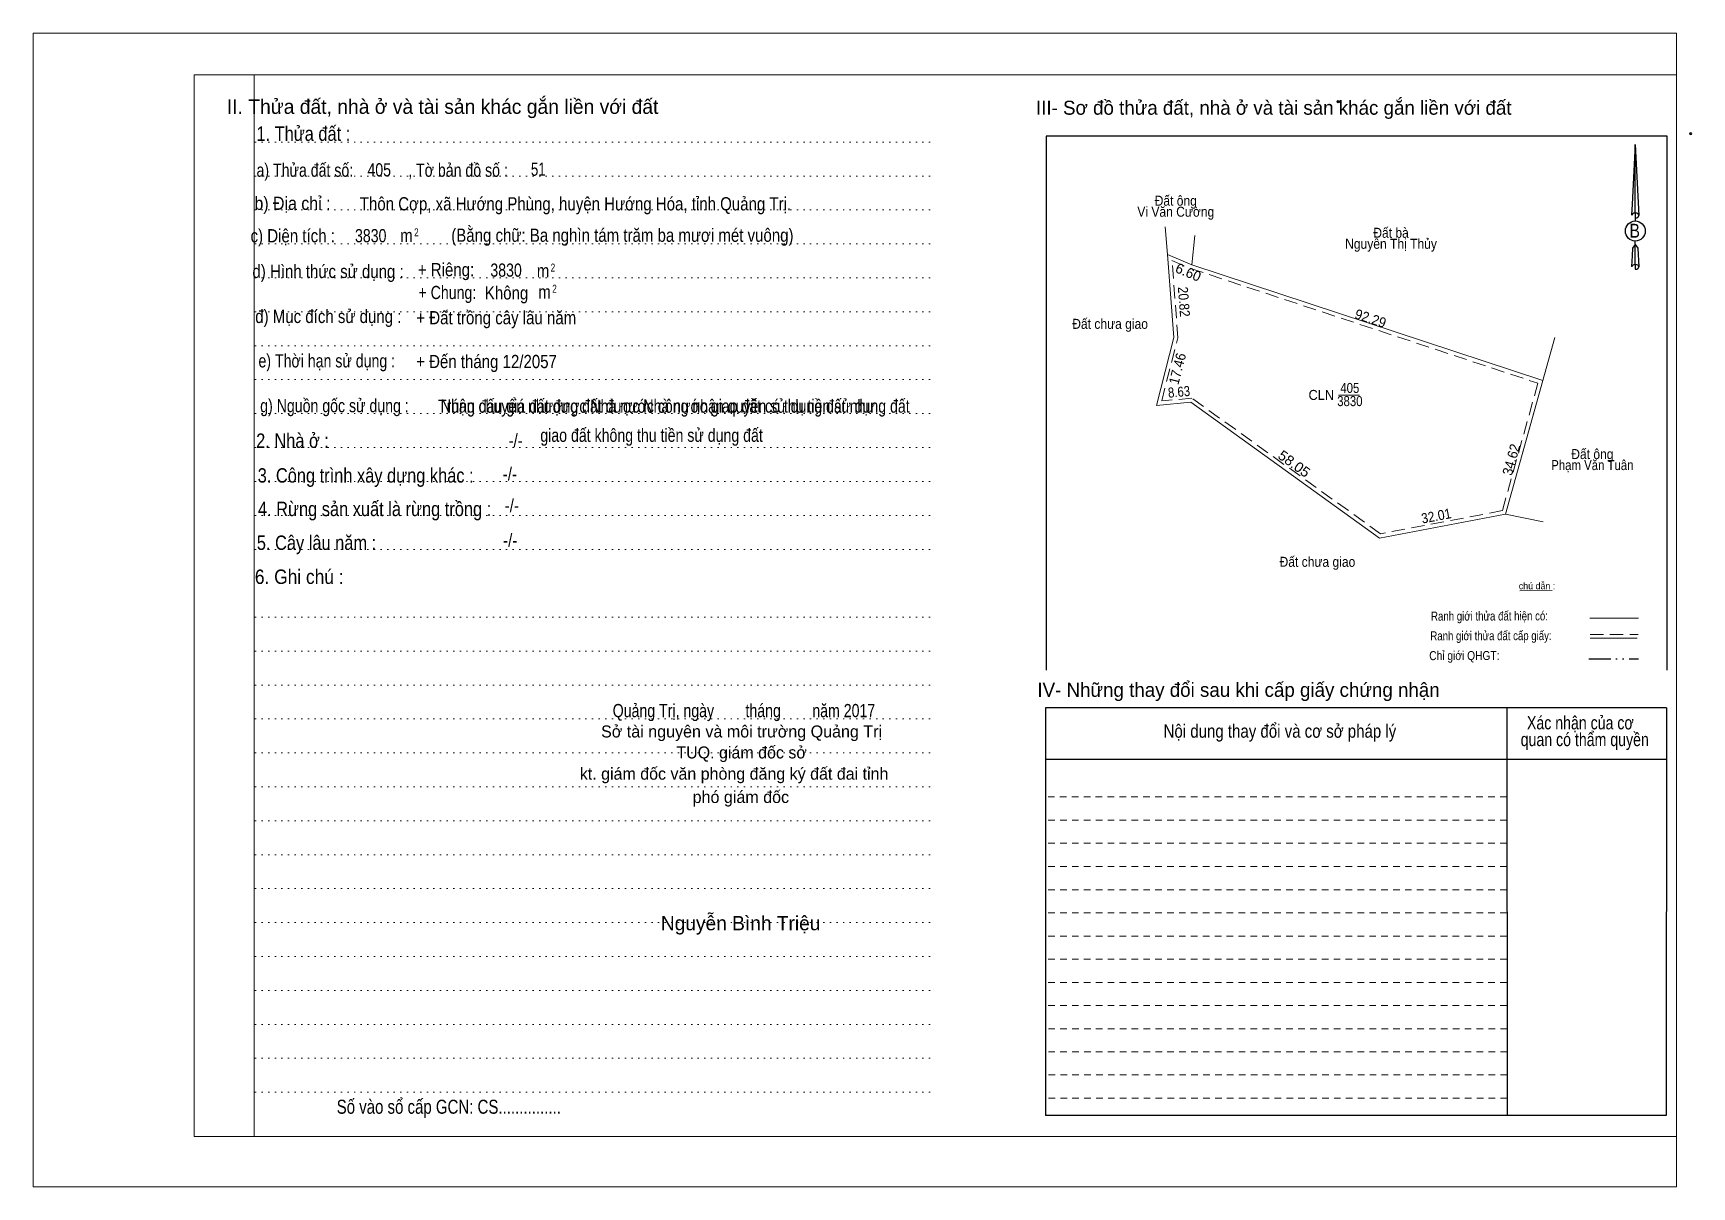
# Model space of a CAD drawing. Header units: metres. Extents: x 538839 to 540334, y 1849296 to 1850004.
# Drawn here: x 539282 to 539696.2, y 1849711.2 to 1849999.2 of the extents above; entities that cross this region are included whole.
import ezdxf
from ezdxf.enums import TextEntityAlignment as Align

# ---------------------------------------------------------------- set-up
doc = ezdxf.new("R2010")
doc.units = ezdxf.units.M
doc.header["$LTSCALE"] = 1.1
doc.header["$PDMODE"] = 32
doc.header["$PDSIZE"] = 0.55
for name, pattern in [('DASH_DOUBLE_DOT', [9.2, 5, -1.2, 0.3, -1.2, 0.3, -1.2]), ('DOTTED', [1.5, 0.3, -1.2]), ('MEDIUM_DASHED', [4.5, 3, -1.5]), ('SHORT_DASHED', [2.7, 1.5, -1.2])]:
    doc.linetypes.add(name, pattern=pattern)
for name, color, linetype, lineweight in [('1', 7, 'DOTTED', 13), ('2', 7, 'SHORT_DASHED', 13), ('28', 7, 'Continuous', 25), ('42', 7, 'Continuous', 13), ('5', 7, 'Continuous', 13), ('6', 7, 'Continuous', 13), ('63', 7, 'Continuous', 25), ('7', 7, 'Continuous', 13)]:
    doc.layers.add(name, color=color, linetype=linetype, lineweight=lineweight)
for name, color, linetype in [('15', 7, 'Continuous'), ('18', 7, 'Continuous'), ('19', 7, 'Continuous'), ('3', 7, 'Continuous'), ('4', 7, 'Continuous'), ('8', 7, 'Continuous')]:
    doc.layers.add(name, color=color, linetype=linetype)

msp = doc.modelspace()

# ---------------------------------------------------------------- texts
at = {"layer": '15', "width": 0.8}
for s, p in [('Trúng đấu giá đất được Nhà nước công nhận quyền sử dụng đất như', (539437.615, 1849904.4)), ('giao đất không thu tiền sử dụng đất', (539436.41, 1849897.14))]:
    msp.add_text(s, height=3.3, dxfattribs=at).set_placement(p, align=Align.CENTER)
at = {"layer": '18'}
for s, height, p in [('II. Thửa đất, nhà ở và tài sản khác gắn liền với đất', 3.6, (539384.235, 1849979.02)), ('Sở tài nguyên và môi trường Quảng Trị', 3, (539458.885, 1849823.34))]:
    msp.add_text(s, height=height, dxfattribs=at).set_placement(p, align=Align.CENTER)
for s, height, width, p in [('1. Thửa đất :', 3.6, 0.85, (539349.455, 1849972.28)), ('a) Thửa đất số:              , Tờ bản đồ số : ', 3.3, 0.8, (539369.635, 1849963.32)), ('405', 3.3, 0.8, (539368.405, 1849963.4)), ('51', 3.3, 0.75, (539408.13, 1849963.56)), ('b) Địa chỉ : ', 3.3, 0.9, (539347.3, 1849955.04)), (' Thôn Cợp, xã Hướng Phùng, huyện Hướng Hóa, tỉnh Quảng Trị.', 3.3, 0.85, (539416.885, 1849954.92)), ('d) Hình thức sử dụng :', 3.3, 0.85, (539355.63, 1849938.04)), ('+ Riêng: ', 3.3, 0.85, (539385.61, 1849938.48)), ('       + Chung:', 3.3, 0.8, (539381.99, 1849932.78)), ('đ) Mục đích sử dụng :', 3.3, 0.85, (539355.695, 1849926.8)), ('e) Thời hạn sử dụng :', 3.3, 0.8, (539355.315, 1849915.72)), ('+ Đến tháng 12/2057', 3.3, 0.85, (539395.2, 1849915.55)), ('g) Nguồn gốc sử dụng :', 3.3, 0.8, (539357.235, 1849904.52)), ('Nhận chuyển nhượng đất được Nhà nước giao đất có thu tiền sử dụng đất', 3.3, 0.8, (539442.32, 1849904.42)), ('2. Nhà ở :', 3.6, 0.85, (539346.755, 1849895.64)), ('3. Công trình xây dựng khác :', 3.6, 0.85, (539365.02, 1849886.96)), ('4. Rừng sản xuất là rừng trồng :', 3.6, 0.85, (539367.25, 1849878.6)), ('5. Cây lâu năm :', 3.6, 0.85, (539352.745, 1849870.16)), ('6. Ghi chú :', 3.6, 0.9, (539348.435, 1849861.66)), ('Quảng Trị, ngày        tháng        năm 2017', 3.3, 0.8, (539459.475, 1849828.4)), ('Số vào sổ cấp GCN: CS...............', 3.5, 0.8, (539385.775, 1849729.4))]:
    msp.add_text(s, height=height, dxfattribs=dict(at, width=width)).set_placement(p, align=Align.CENTER)
at = {"layer": '19'}
for s, height, p in [('TUQ. giám đốc sở', 2.987, (539458.895, 1849818.1)), ('kt. giám đốc văn phòng đăng ký đất đai tỉnh', 2.987, (539457.015, 1849812.8)), ('phó giám đốc', 3, (539458.705, 1849806.98)), ('Nguyễn Bình Triệu', 3.573, (539458.65, 1849775.2))]:
    msp.add_text(s, height=height, dxfattribs=at).set_placement(p, align=Align.CENTER)
at = {"layer": '28'}
for s, width, p in [('-/-', 0.85, (539402.475, 1849895.84)), ('-/-', 0.85, (539401.035, 1849887.48)), ('-/-', 0.85, (539401.515, 1849879.58)), ('-/-', 0.85, (539401.115, 1849870.92)), ('Xác nhận của cơ', 0.8, (539668.315, 1849825.36)), ('Nội dung thay đổi và cơ sở pháp lý', 0.85, (539593.3, 1849823.28)), (' quan có thẩm quyền', 0.8, (539668.93, 1849821.18))]:
    msp.add_text(s, height=3.3, dxfattribs=dict(at, width=width)).set_placement(p, align=Align.CENTER)
msp.add_text('IV- Những thay đổi sau khi cấp giấy chứng nhận', height=3.5, dxfattribs=at).set_placement((539582.97, 1849833.48), align=Align.CENTER)
at = {"layer": '3'}
for s, height, width, p in [('c) Diện tích :                                                   ', 3.3, 0.85, (539373.385, 1849946.94)), ('3830', 3.3, 0.8, (539366.28, 1849946.96)), (' m', 3.3, 0.85, (539374.675, 1849947)), ('2', 2, 0.75, (539377.695, 1849948.44)), ('(Bằng chữ: Ba nghìn tám trăm ba mươi mét vuông)', 3.3, 0.85, (539429.125, 1849947.08))]:
    msp.add_text(s, height=height, dxfattribs=dict(at, width=width)).set_placement(p, align=Align.CENTER)
at = {"layer": '4'}
for s, height, width, p in [(' m', 3.3, 0.85, (539408.795, 1849938.2)), ('2', 2, 0.75, (539411.775, 1849939.64)), ('Không', 3.3, 0.85, (539400.19, 1849932.68)), (' m', 3.3, 0.85, (539409.155, 1849932.92)), ('2', 2, 0.75, (539412.175, 1849934.36))]:
    msp.add_text(s, height=height, dxfattribs=dict(at, width=width)).set_placement(p, align=Align.CENTER)
at = {"layer": '42'}
msp.add_text('chú dẫn :', height=1.658, rotation=359.974, dxfattribs=at).set_placement((539657.505, 1849860.338), align=Align.CENTER)
at = {"layer": '6'}
for s, width, p in [('Vi Văn Cường', 0.9, (539567.305, 1849953.34)), ('Đất ông', 0.9, (539567.3, 1849956.09)), ('Nguyễn Thị Thủy', 0.9, (539621.05, 1849945.34)), ('Đất bà', 0.9, (539621.05, 1849948.08)), ('Đất chưa giao', 0.9, (539550.9, 1849925.35)), ('405', 0.85, (539610.76, 1849909.35)), ('CLN', 0.95, (539603.635, 1849907.6)), ('3830', 0.85, (539610.765, 1849906.06)), ('Đất ông', 0.9, (539671.32, 1849892.84)), ('Phạm Văn Tuân', 0.85, (539671.32, 1849890.09)), ('Đất chưa giao', 0.9, (539602.67, 1849865.94))]:
    msp.add_text(s, height=2.5, dxfattribs=dict(at, width=width)).set_placement(p, align=Align.CENTER)
msp.add_text('6.60', height=2.5, rotation=337.28, dxfattribs=at).set_placement((539569.942, 1849938.319), align=Align.CENTER)
for s, rotation, width, p in [('20.82', 274.352, 0.9, (539568.092, 1849932.01)), ('92.29', 341.724, 0.95, (539615.533, 1849926.767)), ('17.46', 75.574, 0.95, (539568.924, 1849915.094)), ('8.63', 5.05, 0.85, (539568.22, 1849908.382)), ('58.05', 324.281, 1.05, (539596.14, 1849890.652)), ('34.62', 74.398, 0.95, (539652.259, 1849892.369)), ('32.01', 10.748, 0.9, (539632.562, 1849877.425))]:
    msp.add_text(s, height=2.5, rotation=rotation, dxfattribs=dict(at, width=width)).set_placement(p, align=Align.CENTER)
at = {"layer": '63'}
msp.add_text('III- Sơ đồ thửa đất, nhà ở và tài sản khác gắn liền với đất', height=3.5, dxfattribs=at).set_placement((539591.765, 1849978.8), align=Align.CENTER)
at = {"layer": '63', "width": 0.85}
msp.add_text('B', height=3.456, dxfattribs=at).set_placement((539681.895, 1849948.12), align=Align.CENTER)
at = {"layer": '63'}
for s, height, width, p in [('Ranh giới thửa đất hiện có:', 2.254, 0.8, (539645.637, 1849852.535)), ('Ranh giới thửa đất cấp giấy:', 2.244, 0.8, (539646.007, 1849847.616)), ('Chỉ giới QHGT:', 2.244, 0.85, (539639.362, 1849842.661))]:
    msp.add_text(s, height=height, rotation=0.135, dxfattribs=dict(at, width=width)).set_placement(p, align=Align.CENTER)
at = {"layer": '7', "width": 0.8}
msp.add_text('3830', height=3.3, dxfattribs=at).set_placement((539400.08, 1849938.36), align=Align.CENTER)
at = {"layer": '8', "width": 0.85}
msp.add_text('+ Đất trồng cây lâu năm', height=3.3, dxfattribs=at).set_placement((539397.63, 1849926.48), align=Align.CENTER)

# ---------------------------------------------------------------- linework, layer by layer
at = {"layer": '1', "linetype": 'Continuous'}
for p, q in [((539322.2, 1849988.76), (539692.36, 1849988.76)), ((539322.2, 1849988.76), (539322.2, 1849723.76)), ((539692.36, 1849988.76), (539692.36, 1849721.56)), ((539322.2, 1849723.76), (539692.36, 1849723.76))]:
    msp.add_line(p, q, dxfattribs=at)
at = {"layer": '1'}
for p, q in [((539337.2, 1849988.76), (539337.2, 1849723.76)), ((539337.2, 1849988.76), (539337.2, 1849723.76)), ((539337.36, 1849971.96), (539506.44, 1849971.96)), ((539337.36, 1849963.48), (539506.44, 1849963.48)), ((539337.36, 1849955.02), (539506.44, 1849955.02)), ((539337.36, 1849946.56), (539506.44, 1849946.56)), ((539337.36, 1849938.08), (539506.44, 1849938.08)), ((539337.36, 1849929.6), (539506.44, 1849929.6)), ((539337.36, 1849921.12), (539506.44, 1849921.12)), ((539337.36, 1849912.68), (539506.44, 1849912.68)), ((539337.36, 1849904.2), (539506.44, 1849904.2)), ((539337.36, 1849895.72), (539506.44, 1849895.72)), ((539337.36, 1849887.24), (539506.44, 1849887.24)), ((539337.36, 1849878.78), (539506.44, 1849878.78)), ((539337.36, 1849870.3), (539506.44, 1849870.3)), ((539337.36, 1849853.36), (539506.44, 1849853.36)), ((539337.36, 1849844.88), (539506.44, 1849844.88)), ((539337.36, 1849836.4), (539506.44, 1849836.4)), ((539337.36, 1849827.96), (539506.44, 1849827.96)), ((539337.36, 1849819.48), (539506.44, 1849819.48)), ((539337.36, 1849811), (539506.44, 1849811)), ((539337.36, 1849802.52), (539506.44, 1849802.52)), ((539337.36, 1849794.06), (539506.44, 1849794.06)), ((539337.36, 1849785.6), (539506.44, 1849785.6)), ((539337.36, 1849777.12), (539506.44, 1849777.12)), ((539337.36, 1849768.64), (539506.44, 1849768.64)), ((539337.36, 1849760.16), (539506.44, 1849760.16)), ((539337.36, 1849751.72), (539506.44, 1849751.72)), ((539337.36, 1849743.24), (539506.44, 1849743.24)), ((539337.36, 1849734.76), (539506.44, 1849734.76))]:
    msp.add_line(p, q, dxfattribs=at)
at = {"layer": '1', "linetype": 'Continuous'}
for points in [[(539282, 1849711.16), (539692.36, 1849711.16), (539692.36, 1849999.16), (539282, 1849999.16)], [(539337.2, 1849988.76), (539692.36, 1849988.76), (539692.36, 1849723.76), (539337.2, 1849723.76)]]:
    msp.add_lwpolyline(points, close=True, dxfattribs=at)
at = {"layer": '2'}
for p, q in [((539649.96, 1849802.68), (539534.76, 1849802.68)), ((539649.96, 1849796.92), (539534.76, 1849796.92)), ((539649.96, 1849791.12), (539534.76, 1849791.12)), ((539649.96, 1849785.34), (539534.76, 1849785.34)), ((539649.96, 1849779.56), (539534.76, 1849779.56)), ((539649.96, 1849773.76), (539534.76, 1849773.76)), ((539649.96, 1849767.98), (539534.76, 1849767.98)), ((539649.96, 1849762.2), (539534.76, 1849762.2)), ((539649.96, 1849756.4), (539534.76, 1849756.4)), ((539650, 1849750.64), (539534.76, 1849750.64)), ((539650, 1849744.84), (539534.76, 1849744.84)), ((539650.04, 1849739.08), (539534.76, 1849739.08)), ((539650.04, 1849733.28), (539534.76, 1849733.28))]:
    msp.add_line(p, q, dxfattribs=at)
at = {"layer": '28'}
for p, q in [((539649.96, 1849830.76), (539650.04, 1849729)), ((539689.8, 1849830.76), (539689.72, 1849729)), ((539689.8, 1849817.84), (539534.76, 1849817.84)), ((539689.72, 1849729), (539534.76, 1849729))]:
    msp.add_line(p, q, dxfattribs=at)
at = {"layer": '28', "linetype": 'SHORT_DASHED', "lineweight": 13}
msp.add_line((539649.92, 1849808.48), (539534.76, 1849808.48), dxfattribs=at)
at = {"layer": '28'}
msp.add_lwpolyline([(539689.8, 1849830.76), (539534.76, 1849830.76), (539534.76, 1849729)], dxfattribs=at)
at = {"layer": '42'}
msp.add_line((539653.24, 1849859.94), (539661.32, 1849860.06), dxfattribs=at)
at = {"layer": '5'}
msp.add_point((539695.88, 1849974.08), dxfattribs=at)
at = {"layer": '6'}
for p, q in [((539565.23, 1849943.92), (539564.63, 1849950.79)), ((539572.04, 1849948.69), (539571.32, 1849941.37)), ((539571.32, 1849941.37), (539658.95, 1849912.43)), ((539661.96, 1849923.18), (539649.64, 1849879.09)), ((539607.89, 1849908.83), (539613.16, 1849908.83)), ((539649.64, 1849879.09), (539659.05, 1849877.18))]:
    msp.add_line(p, q, dxfattribs=at)
for points in [[(539565.23, 1849943.92), (539566.81, 1849923.16), (539562.46, 1849906.25), (539571.06, 1849907.01), (539618.19, 1849873.12), (539649.64, 1849879.09), (539658.95, 1849912.43)], [(539565.23, 1849943.92), (539571.32, 1849941.37), (539565.23, 1849943.92)]]:
    msp.add_lwpolyline(points, dxfattribs=at)
at = {"layer": '6', "linetype": 'MEDIUM_DASHED'}
msp.add_lwpolyline([(539566.35, 1849942.37), (539570.97, 1849940.43), (539657.73, 1849911.78), (539648.84, 1849879.96), (539618.43, 1849874.18), (539571.34, 1849908.04), (539563.78, 1849907.37), (539567.82, 1849923.07)], close=True, dxfattribs=at)
at = {"layer": '63'}
for p, q in [((539534.92, 1849973.44), (539534.92, 1849840.16)), ((539682, 1849971.36), (539682.92, 1849953.68)), ((539682, 1849971.36), (539682.92, 1849953.68)), ((539682, 1849971.36), (539682.92, 1849953.68)), ((539681.24, 1849956.44), (539681.08, 1849953.72)), ((539682, 1849954.28), (539682, 1849953.6)), ((539682, 1849953.6), (539682, 1849953.08)), ((539682, 1849953.08), (539682, 1849952.4)), ((539682, 1849953.08), (539682, 1849952.4)), ((539682, 1849953.08), (539682, 1849952.4)), ((539682.92, 1849953.68), (539682.92, 1849953.72)), ((539682, 1849946.44), (539682, 1849947.24)), ((539682, 1849946.44), (539682, 1849947.24)), ((539682, 1849946.44), (539682, 1849947.24)), ((539682, 1849946.44), (539682.68, 1849945.48)), ((539682, 1849946.44), (539682.68, 1849945.48)), ((539682, 1849946.44), (539682.68, 1849945.48)), ((539682.68, 1849945.48), (539682.92, 1849940.84)), ((539682.68, 1849945.48), (539682.92, 1849940.84)), ((539682.68, 1849945.48), (539682.92, 1849940.84)), ((539682, 1849941.44), (539682, 1849940.76)), ((539682, 1849940.76), (539682, 1849940.24)), ((539682.92, 1849940.84), (539682.92, 1849940.88))]:
    msp.add_line(p, q, dxfattribs=at)
at = {"layer": '63', "lineweight": 13}
for p, q in [((539670.68, 1849853.1), (539682.88, 1849853.1)), ((539670.76, 1849848.14), (539682.48, 1849848.14)), ((539670.76, 1849848.14), (539682.48, 1849848.14))]:
    msp.add_line(p, q, dxfattribs=at)
at = {"layer": '63', "linetype": 'MEDIUM_DASHED', "lineweight": 13}
msp.add_line((539670.76, 1849849.02), (539682.76, 1849849.02), dxfattribs=at)
at = {"layer": '63', "linetype": 'DASH_DOUBLE_DOT'}
msp.add_line((539670.4, 1849842.94), (539682.88, 1849842.94), dxfattribs=at)
at = {"layer": '63'}
for points in [[(539689.96, 1849840.16), (539689.96, 1849973.44), (539534.92, 1849973.44)], [(539682, 1849954.28), (539682, 1849971.36), (539681.24, 1849956.44)], [(539682, 1849941.44), (539682, 1849946.44), (539681.32, 1849945.48), (539681.24, 1849943.6), (539681.08, 1849940.88)]]:
    msp.add_lwpolyline(points, dxfattribs=at)
msp.add_ellipse((539682.043, 1849949.769), major_axis=(0, 2.516), ratio=0.983453, dxfattribs=at)
for centre, start_param, end_param in [((539682.044, 1849953.646), 1.5707963, 3.074452), ((539682.044, 1849953.646), 0.0671406, 1.5707963), ((539682.044, 1849953.646), 4.712389, 6.2831853), ((539682.044, 1849940.805), 2.4910694, 3.0742784), ((539682.044, 1849940.805), 1.5707963, 2.4910694), ((539682.044, 1849940.805), 0.0671406, 1.5707963), ((539682.044, 1849940.805), 4.712389, 6.2831853)]:
    msp.add_ellipse(centre, major_axis=(0.907, 0), ratio=0.655448, start_param=start_param, end_param=end_param, dxfattribs=at)
msp.add_point((539607.88, 1849982.08), dxfattribs=at)

msp.set_redraw_order([(e.dxf.handle, doc.entitydb.next_handle()) for e in msp.query("TEXT MTEXT ATTDEF DIMENSION ARC_DIMENSION")])  # texts and dimensions are drawn at this point

doc.saveas('drawing.dxf')
